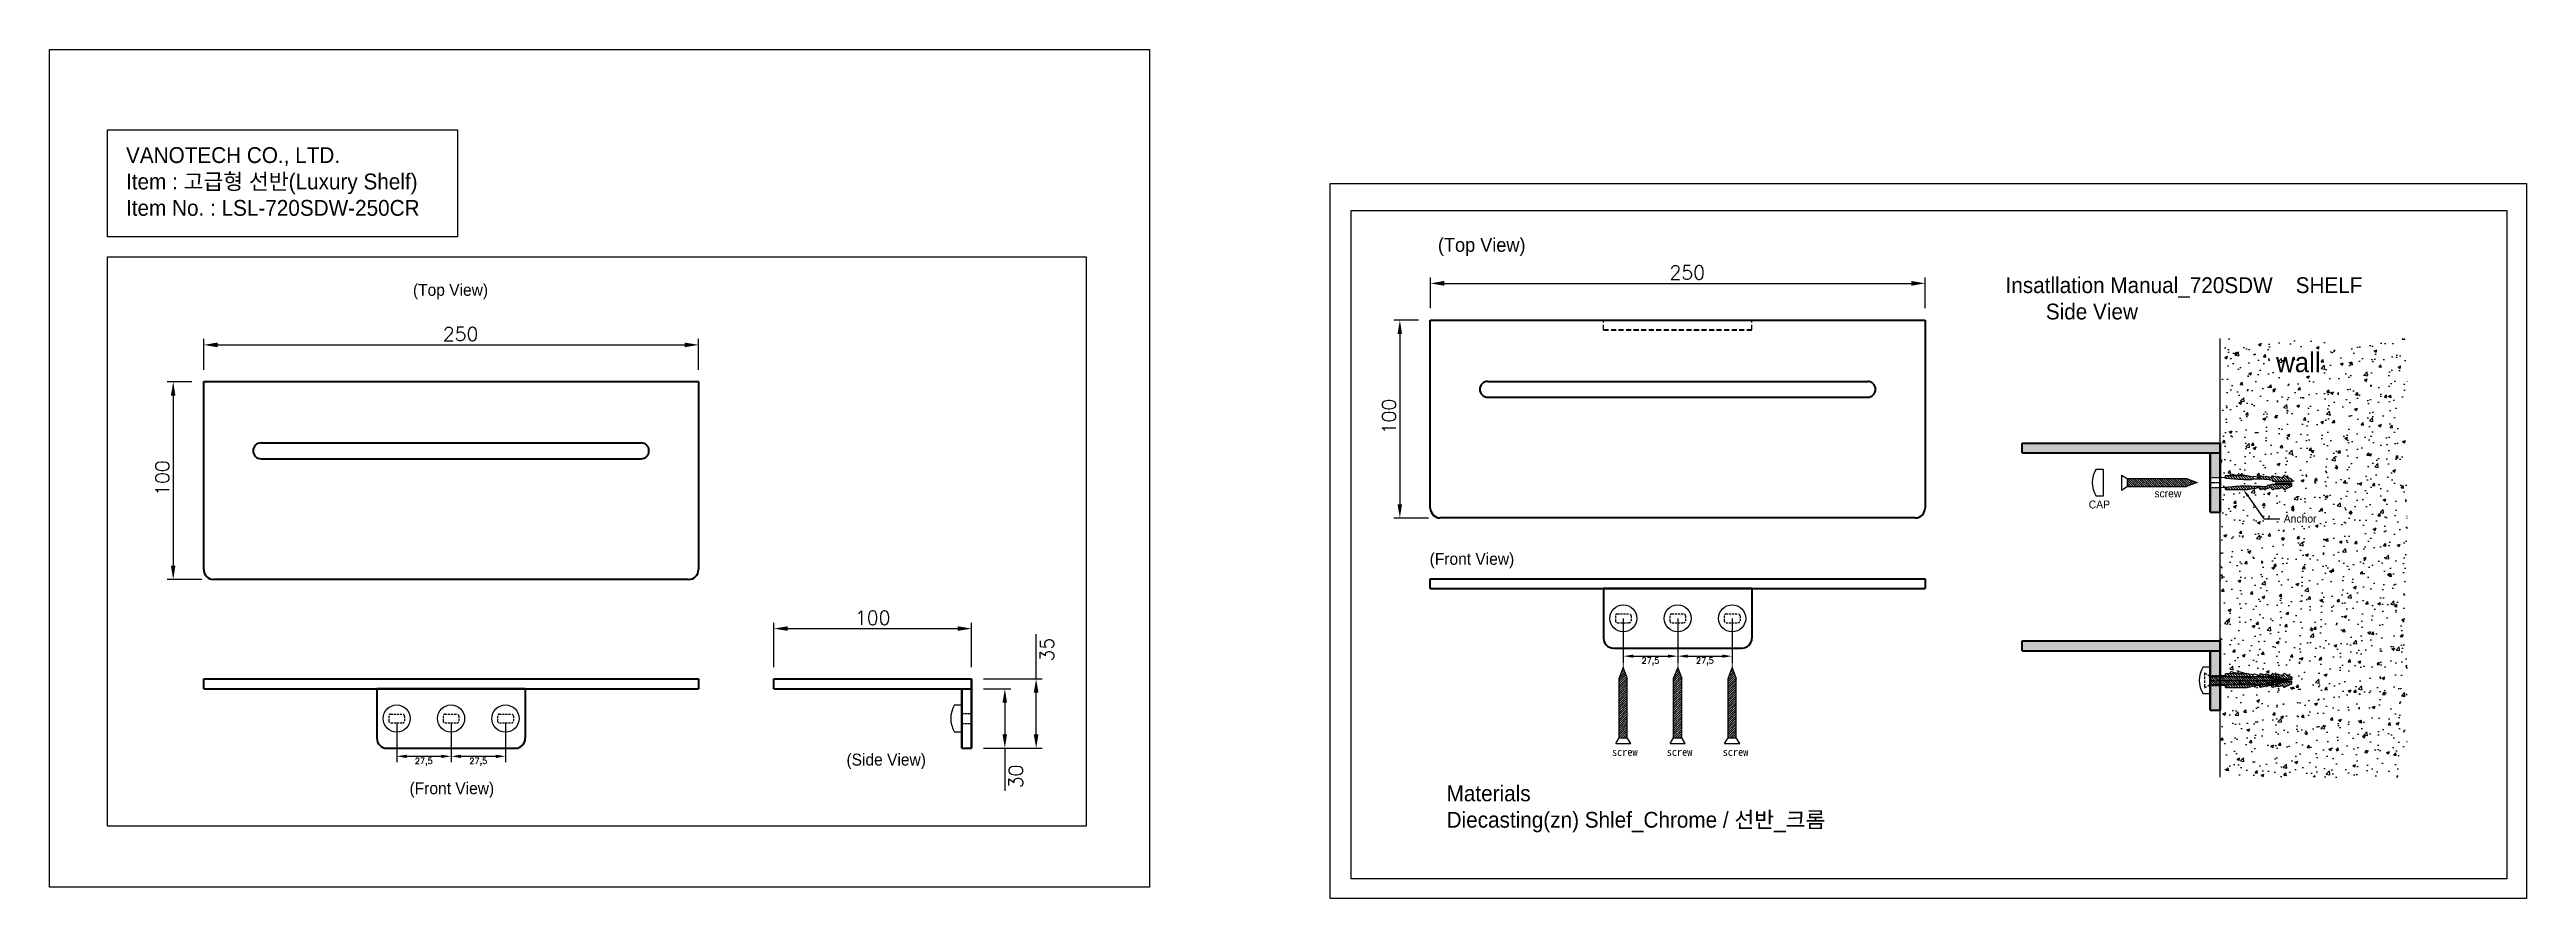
# Model space of a CAD drawing. Header units: millimetres. Extents: x -1927 to -675, y 727 to 1156.
import ezdxf
from ezdxf import colors
from ezdxf.entities.mleader import LeaderData, LeaderLine
from ezdxf.math import Vec2, Vec3

# ---------------------------------------------------------------- set-up
doc = ezdxf.new("R2010")
doc.units = ezdxf.units.MM
doc.header["$LTSCALE"] = 0.4
doc.linetypes.add('CENTER', pattern=[50.8, 31.75, -6.35, 6.35, -6.35])
doc.linetypes.add('HIDDEN', pattern=[9.525, 6.35, -3.175])
doc.layers.add('DWG', color=7, linetype='Continuous')
doc.layers.add('실선', color=7, linetype='Continuous', lineweight=25)
doc.styles.get("Standard").update_dxf_attribs({"font": 'txt.shx', "bigfont": 'whgtxt.shx'})
doc.styles.add('스타일', font='', dxfattribs={"height": 20})
doc.styles.get('스타일').set_extended_font_data('Gulim')
doc.dimstyles.new('ISO-25', dxfattribs={"dimtxt": 10, "dimasz": 3, "dimexe": 3, "dimexo": 2, "dimgap": 3, "dimtad": 2, "dimtxsty": 'Standard', "dimcen": 2.5, "dimadec": 0, "dimazin": 0, "dimtfac": 1, "dimtmove": 0, "dimatfit": 3, "dimfxl": 1, "dimarcsym": 0})

msp = doc.modelspace()

# ---------------------------------------------------------------- texts
at = {"color": 3, "insert": (-1888.061, 1107.109), "char_height": 8, "width": 363.40321, "attachment_point": 1, "style": '스타일'}
msp.add_mtext('\\pxt4;{\\C6;VANOTECH CO., LTD.\\P\\ptz;\\C256;Item : 고급형 선반(Luxury Shelf)\\PItem No. : LSL-720SDW-250CR}', dxfattribs=at)
at = {"width": 133.15596, "attachment_point": 1, "style": '스타일'}
for s, insert, char_height in [('(Top View)', (-1225.181, 1061.249), 7), ('(Top View)', (-1743.079, 1038.005), 6), ('(Front View)', (-1229.362, 902.078), 6), ('(Side View)', (-1524.023, 800.625), 6), ('(Front View)', (-1744.798, 786.137), 6)]:
    msp.add_mtext(s, dxfattribs=dict(at, insert=insert, char_height=char_height))
at = {"attachment_point": 1}
for s, width, insert, char_height in [('{\\fGulim|b0|i0|c129|p50;Insatllation Manual_720SDW    SHELF\\P       Side View}', 221.60141, (-938.364, 1041.377), 8), ('{\\fGulim|b0|i0|c129|p50;wall}', 143.90332, (-801.713, 1003.402), 10), ('{\\fGulim|b0|i0|c129|p50;CAP}', 13.55127, (-896.329, 928.554), 4), ('{\\fGulim|b0|i0|c129|p50;screw}', 13.55127, (-863.191, 934.15), 4), ('{\\fGulimChe|b0|i0|c129|p49;screw}', 13.55127, (-1137.219, 803.498), 4), ('{\\fGulimChe|b0|i0|c129|p49;screw}', 13.55127, (-1109.571, 803.498), 4), ('{\\fGulimChe|b0|i0|c129|p49;screw}', 13.55127, (-1081.289, 803.498), 4)]:
    msp.add_mtext_dynamic_manual_height_columns(s, width=width, gutter_width=12.5, heights=[0], dxfattribs=dict(at, insert=insert, char_height=char_height))
at = {"color": 6, "insert": (-1220.788, 784.562), "char_height": 8, "width": 386.62251, "attachment_point": 1}
msp.add_mtext('{\\fGulim|b0|i0|c129|p50;\\C256;Materials\\PDiecasting(zn) Shlef_Chrome / 선반_크롬}', dxfattribs=at)

# ---------------------------------------------------------------- blocks, each defined once
blk = doc.blocks.new('*D14')
at = {"color": 0, "lineweight": -2, "transparency": 16777216}
for p, q in [((-1848.8, 994.6), (-1848.8, 1010.2)), ((-1841.8, 1007.2), (-1605.8, 1007.2)), ((-1598.8, 994.6), (-1598.8, 1010.2))]:
    blk.add_line(p, q, dxfattribs=at)
at = {"color": 0, "transparency": 16777216}
for points in [[(-1841.8, 1008.4), (-1841.8, 1006), (-1848.8, 1007.2)], [(-1605.8, 1008.4), (-1605.8, 1006), (-1598.8, 1007.2)]]:
    blk.add_solid(points, dxfattribs=at)
at = {"layer": 'Defpoints', "color": 0, "transparency": 16777216}
for p in [(-1598.8, 1007.2), (-1848.8, 988.6), (-1598.8, 988.6)]:
    blk.add_point(p, dxfattribs=at)
at = {"color": 7, "transparency": 16777216, "insert": (-1719, 1012.7), "char_height": 7, "attachment_point": 5}
blk.add_mtext('250', dxfattribs=at)
blk = doc.blocks.new('*D15')
at = {"color": 0, "lineweight": -2, "transparency": 16777216}
for p, q in [((-1854.8, 988.6), (-1867.2, 988.6)), ((-1864.2, 981.6), (-1864.2, 895.6)), ((-1849.8, 888.6), (-1867.2, 888.6))]:
    blk.add_line(p, q, dxfattribs=at)
at = {"color": 0, "transparency": 16777216}
for points in [[(-1865.4, 981.6), (-1863.1, 981.6), (-1864.2, 988.6)], [(-1865.4, 895.6), (-1863.1, 895.6), (-1864.2, 888.6)]]:
    blk.add_solid(points, dxfattribs=at)
at = {"layer": 'Defpoints', "color": 0, "transparency": 16777216}
for p in [(-1848.8, 988.6), (-1864.2, 888.6), (-1843.8, 888.6)]:
    blk.add_point(p, dxfattribs=at)
at = {"color": 7, "transparency": 16777216, "insert": (-1869.7, 939.9), "char_height": 7, "attachment_point": 5, "rotation": 90}
blk.add_mtext('100', dxfattribs=at)
blk = doc.blocks.new('*D12')
at = {"color": 0, "lineweight": -2, "transparency": 16777216}
for p, q in [((-1560.8, 844.4), (-1560.8, 866.8)), ((-1553.8, 863.8), (-1467.8, 863.8)), ((-1460.8, 844.4), (-1460.8, 866.8))]:
    blk.add_line(p, q, dxfattribs=at)
at = {"color": 0, "transparency": 16777216}
for points in [[(-1553.8, 865), (-1553.8, 862.7), (-1560.8, 863.8)], [(-1467.8, 865), (-1467.8, 862.7), (-1460.8, 863.8)]]:
    blk.add_solid(points, dxfattribs=at)
at = {"layer": 'Defpoints', "color": 0, "transparency": 16777216}
for p in [(-1460.8, 863.8), (-1560.8, 838.4), (-1460.8, 838.4)]:
    blk.add_point(p, dxfattribs=at)
at = {"color": 7, "transparency": 16777216, "insert": (-1510.8, 869.3), "char_height": 7, "attachment_point": 5}
blk.add_mtext('100', dxfattribs=at)
blk = doc.blocks.new('*D13')
at = {"color": 0, "lineweight": -2, "transparency": 16777216}
for p, q in [((-1454.8, 833.4), (-1441, 833.4)), ((-1444, 826.4), (-1444, 810.4)), ((-1454.8, 803.4), (-1441, 803.4)), ((-1444, 803.4), (-1444, 781.9))]:
    blk.add_line(p, q, dxfattribs=at)
at = {"color": 0, "transparency": 16777216}
for points in [[(-1445.2, 826.4), (-1442.9, 826.4), (-1444, 833.4)], [(-1445.2, 810.4), (-1442.9, 810.4), (-1444, 803.4)]]:
    blk.add_solid(points, dxfattribs=at)
at = {"layer": 'Defpoints', "color": 0, "transparency": 16777216}
for p in [(-1460.8, 833.4), (-1444, 833.4), (-1460.8, 803.4)]:
    blk.add_point(p, dxfattribs=at)
at = {"color": 7, "transparency": 16777216, "insert": (-1438.5, 789.1), "char_height": 7, "attachment_point": 5, "rotation": 90}
blk.add_mtext('30', dxfattribs=at)
blk = doc.blocks.new('*D11')
at = {"color": 0, "lineweight": -2, "transparency": 16777216}
for p, q in [((-1428.2, 838.4), (-1428.2, 861)), ((-1454.8, 838.4), (-1425.2, 838.4)), ((-1428.2, 810.4), (-1428.2, 831.4)), ((-1454.8, 803.4), (-1425.2, 803.4))]:
    blk.add_line(p, q, dxfattribs=at)
at = {"color": 0, "transparency": 16777216}
for points in [[(-1429.4, 831.4), (-1427, 831.4), (-1428.2, 838.4)], [(-1429.4, 810.4), (-1427, 810.4), (-1428.2, 803.4)]]:
    blk.add_solid(points, dxfattribs=at)
at = {"layer": 'Defpoints', "color": 0, "transparency": 16777216}
for p in [(-1460.8, 838.4), (-1460.8, 803.4), (-1428.2, 803.4)]:
    blk.add_point(p, dxfattribs=at)
at = {"color": 7, "transparency": 16777216, "insert": (-1422.7, 853.2), "char_height": 7, "attachment_point": 5, "rotation": 90}
blk.add_mtext('35', dxfattribs=at)
blk = doc.blocks.new('*D18')
at = {"color": 0, "lineweight": -2, "transparency": 16777216}
for p, q in [((-1131.5, 867), (-1131.5, 846.9)), ((-1104, 867), (-1104, 846.9)), ((-1126.5, 849.9), (-1109, 849.9))]:
    blk.add_line(p, q, dxfattribs=at)
at = {"color": 0, "transparency": 16777216}
for points in [[(-1126.5, 850.7), (-1126.5, 849.1), (-1131.5, 849.9)], [(-1109, 850.7), (-1109, 849.1), (-1104, 849.9)]]:
    blk.add_solid(points, dxfattribs=at)
at = {"layer": 'Defpoints', "color": 0, "transparency": 16777216}
for p in [(-1131.5, 869), (-1104, 869), (-1104, 849.9)]:
    blk.add_point(p, dxfattribs=at)
at = {"color": 7, "transparency": 16777216, "insert": (-1117.8, 847.2), "char_height": 3, "attachment_point": 5}
blk.add_mtext('27,5', dxfattribs=at)
blk = doc.blocks.new('*D19')
at = {"color": 0, "lineweight": -2, "transparency": 16777216}
for p, q in [((-1104, 867), (-1104, 846.9)), ((-1076.5, 867), (-1076.5, 846.9)), ((-1099, 849.9), (-1081.5, 849.9))]:
    blk.add_line(p, q, dxfattribs=at)
at = {"color": 0, "transparency": 16777216}
for points in [[(-1099, 850.7), (-1099, 849.1), (-1104, 849.9)], [(-1081.5, 850.7), (-1081.5, 849.1), (-1076.5, 849.9)]]:
    blk.add_solid(points, dxfattribs=at)
at = {"layer": 'Defpoints', "color": 0, "transparency": 16777216}
for p in [(-1104, 869), (-1076.5, 869), (-1076.5, 849.9)]:
    blk.add_point(p, dxfattribs=at)
at = {"color": 7, "transparency": 16777216, "insert": (-1090.3, 847.2), "char_height": 3, "attachment_point": 5}
blk.add_mtext('27,5', dxfattribs=at)
blk = doc.blocks.new('*D20')
at = {"color": 0, "lineweight": -2, "transparency": 16777216}
for p, q in [((-1229, 1025.7), (-1229, 1041.3)), ((-979, 1025.7), (-979, 1041.3)), ((-1222, 1038.3), (-986, 1038.3))]:
    blk.add_line(p, q, dxfattribs=at)
at = {"color": 0, "transparency": 16777216}
for points in [[(-1222, 1039.5), (-1222, 1037.1), (-1229, 1038.3)], [(-986, 1039.5), (-986, 1037.1), (-979, 1038.3)]]:
    blk.add_solid(points, dxfattribs=at)
at = {"layer": 'Defpoints', "color": 0, "transparency": 16777216}
for p in [(-979, 1038.3), (-1229, 1019.7), (-979, 1019.7)]:
    blk.add_point(p, dxfattribs=at)
at = {"color": 7, "transparency": 16777216, "insert": (-1099.2, 1043.8), "char_height": 7, "attachment_point": 5}
blk.add_mtext('250', dxfattribs=at)
blk = doc.blocks.new('*D21')
at = {"color": 0, "lineweight": -2, "transparency": 16777216}
for p, q in [((-1235, 1019.7), (-1247.4, 1019.7)), ((-1244.4, 1012.7), (-1244.4, 926.7)), ((-1230, 919.7), (-1247.4, 919.7))]:
    blk.add_line(p, q, dxfattribs=at)
at = {"color": 0, "transparency": 16777216}
for points in [[(-1245.6, 1012.7), (-1243.3, 1012.7), (-1244.4, 1019.7)], [(-1245.6, 926.7), (-1243.3, 926.7), (-1244.4, 919.7)]]:
    blk.add_solid(points, dxfattribs=at)
at = {"layer": 'Defpoints', "color": 0, "transparency": 16777216}
for p in [(-1229, 1019.7), (-1244.4, 919.7), (-1224, 919.7)]:
    blk.add_point(p, dxfattribs=at)
at = {"color": 7, "transparency": 16777216, "insert": (-1249.9, 971), "char_height": 7, "attachment_point": 5, "rotation": 90}
blk.add_mtext('100', dxfattribs=at)
blk = doc.blocks.new('*D22')
at = {"color": 0, "lineweight": -2, "transparency": 16777216}
for p, q in [((-1751.3, 816.4), (-1751.3, 796.3)), ((-1723.8, 816.4), (-1723.8, 796.3)), ((-1746.3, 799.3), (-1728.8, 799.3))]:
    blk.add_line(p, q, dxfattribs=at)
at = {"color": 0, "transparency": 16777216}
for points in [[(-1746.3, 800.1), (-1746.3, 798.4), (-1751.3, 799.3)], [(-1728.8, 800.1), (-1728.8, 798.4), (-1723.8, 799.3)]]:
    blk.add_solid(points, dxfattribs=at)
at = {"layer": 'Defpoints', "color": 0, "transparency": 16777216}
for p in [(-1751.3, 818.4), (-1723.8, 818.4), (-1723.8, 799.3)]:
    blk.add_point(p, dxfattribs=at)
at = {"color": 7, "transparency": 16777216, "insert": (-1737.6, 796.5), "char_height": 3, "attachment_point": 5}
blk.add_mtext('27,5', dxfattribs=at)
blk = doc.blocks.new('*D23')
at = {"color": 0, "lineweight": -2, "transparency": 16777216}
for p, q in [((-1723.8, 816.4), (-1723.8, 796.3)), ((-1696.3, 816.4), (-1696.3, 796.3)), ((-1718.8, 799.3), (-1701.3, 799.3))]:
    blk.add_line(p, q, dxfattribs=at)
at = {"color": 0, "transparency": 16777216}
for points in [[(-1718.8, 800.1), (-1718.8, 798.4), (-1723.8, 799.3)], [(-1701.3, 800.1), (-1701.3, 798.4), (-1696.3, 799.3)]]:
    blk.add_solid(points, dxfattribs=at)
at = {"layer": 'Defpoints', "color": 0, "transparency": 16777216}
for p in [(-1723.8, 818.4), (-1696.3, 818.4), (-1696.3, 799.3)]:
    blk.add_point(p, dxfattribs=at)
at = {"color": 7, "transparency": 16777216, "insert": (-1710.1, 796.5), "char_height": 3, "attachment_point": 5}
blk.add_mtext('27,5', dxfattribs=at)

# ---------------------------------------------------------------- dimensions: what is measured, and where the dimension line sits
at = {"color": 5}
for base, p1, p2, picture, middle in [((-979.025, 1038.296), (-1229.025, 1019.746), (-979.025, 1019.746), '*D20', (-1099.18, 1038.296)), ((-1598.826, 1007.2), (-1848.826, 988.649), (-1598.826, 988.649), '*D14', (-1718.981, 1007.2))]:
    dim = msp.add_linear_dim(base=base, p1=p1, p2=p2, dimstyle='ISO-25', override={"dimtxt": 7, "dimasz": 7, "dimexo": 6, "dimgap": 2, "dimclrt": 7}, dxfattribs=at)
    dim.commit()
    dim.dimension.update_dxf_attribs({"geometry": picture, "text_midpoint": middle, "dimtype": 160})
for base, p1, p2, picture, middle in [((-1244.444, 919.746), (-1229.025, 1019.746), (-1224.025, 919.746), '*D21', (-1244.444, 971.037)), ((-1864.245, 888.649), (-1848.826, 988.649), (-1843.826, 888.649), '*D15', (-1864.245, 939.941)), ((-1428.21, 803.381), (-1460.774, 838.381), (-1460.774, 803.381), '*D11', (-1428.21, 853.215)), ((-1444.021, 833.381), (-1460.774, 803.381), (-1460.774, 833.381), '*D13', (-1444.021, 789.131))]:
    dim = msp.add_linear_dim(base=base, p1=p1, p2=p2, angle=90, dimstyle='ISO-25', override={"dimtxt": 7, "dimasz": 7, "dimexo": 6, "dimgap": 2, "dimclrt": 7}, dxfattribs=at)
    dim.commit()
    dim.dimension.update_dxf_attribs({"geometry": picture, "text_midpoint": middle, "dimtype": 160})
for base, p1, p2, override, picture, middle in [((-1460.774, 863.831), (-1560.774, 838.381), (-1460.774, 838.381), {"dimtxt": 7, "dimasz": 7, "dimexo": 6, "dimgap": 2, "dimclrt": 7}, '*D12', (-1510.774, 869.331)), ((-1104.025, 849.901), (-1131.525, 869.008), (-1104.025, 869.008), {"dimtxt": 3, "dimasz": 5, "dimgap": 1, "dimclrt": 7}, '*D18', (-1117.775, 847.151)), ((-1076.525, 849.901), (-1104.025, 869.008), (-1076.525, 869.008), {"dimtxt": 3, "dimasz": 5, "dimgap": 1, "dimclrt": 7}, '*D19', (-1090.275, 847.151)), ((-1723.826, 799.274), (-1751.326, 818.381), (-1723.826, 818.381), {"dimtxt": 3, "dimasz": 5, "dimgap": 1, "dimclrt": 7}, '*D22', (-1737.576, 796.524)), ((-1696.326, 799.274), (-1723.826, 818.381), (-1696.326, 818.381), {"dimtxt": 3, "dimasz": 5, "dimgap": 1, "dimclrt": 7}, '*D23', (-1710.076, 796.524))]:
    dim = msp.add_linear_dim(base=base, p1=p1, p2=p2, dimstyle='ISO-25', override=override, dxfattribs=at)
    dim.commit()
    dim.dimension.update_dxf_attribs({"geometry": picture, "text_midpoint": middle})

# ---------------------------------------------------------------- hatches: boundary and pattern name
h = msp.add_hatch()
h.set_pattern_fill('AR-CONC', color=256, scale=0.08)
h.set_pattern_definition([(50, (-2894.735, -590.779), (14.574774, -1.275127), [1.524, -16.764]), (355, (-2894.735, -590.779), (-2.81947, 15.28455), [1.2192, -13.41125]), (100.45144, (-2893.52, -590.885), (11.7553, 14.00942), [1.2952, -14.24722]), (46.1842, (-2894.735, -586.715), (21.68632, -3.36339), [2.286, -25.146]), (96.6356, (-2892.928, -586.995), (18.99233, 19.79409), [1.9428, -21.37085]), (351.18415, (-2894.735, -586.715), (18.99233, 19.79409), [1.8288, -20.11678]), (21, (-2892.703, -587.731), (12.12915, -8.181216), [1.524, -16.764]), (326, (-2892.703, -587.731), (4.94416, 14.73504), [1.2192, -13.4112]), (71.45144, (-2891.692, -588.413), (17.07331, 6.55382), [1.2952, -14.247195]), (37.5, (-2894.735, -590.779), (0.247088, 6.764403), [0, -13.24864, 0, -13.6144, 0, -13.462]), (7.5, (-2894.735, -590.779), (5.345573, 8.014446), [0, -7.76224, 0, -12.94384, 0, -5.1308]), (327.5, (-2899.2663, -590.779), (10.847248, -0.4583), [0, -5.08, 0, -15.8496, 0, -21.0312]), (317.5, (-2901.298, -590.779), (11.850335, 2.03412), [0, -6.604, 0, -10.52576, 0, -14.9352])])
h.paths.add_polyline_path([(-735.388, 1010.365), (-829.963, 1010.365), (-829.963, 940.116), (-827.263, 940.116), (-827.263, 941.116), (-824.763, 941.116), (-824.763, 942.116), (-820.763, 941.116), (-820.763, 942.116), (-816.763, 941.116), (-815.921, 941.116), (-815.836, 941.031), (-813.321, 940.528, 0.14471399), (-813.208, 940.538), (-812.645, 940.761), (-810.412, 940.11, 0.77610035), (-810.215, 940.443), (-810.096, 940.35), (-809.647, 941.113), (-807.327, 940.533, 0.16132041), (-807.202, 940.542), (-806.663, 940.766), (-804.414, 940.111, 0.77610035), (-804.217, 940.444), (-803.781, 940.909), (-803.663, 941.116), (-801.412, 940.554, 1.40599434), (-800.852, 940.609, -0.25280737), (-800.722, 940.747), (-800.907, 940.687), (-800.59, 940.37, 0.60094222), (-801.171, 940.696, -0.25280737), (-801.301, 940.558), (-800.663, 940.766), (-798.411, 940.11, 0.77610035), (-798.214, 940.443), (-798.1, 940.339), (-797.642, 941.107), (-793.763, 939.366), (-793.763, 937.616), (-829.963, 937.616), (-829.963, 936.116), (-829.963, 935.116), (-827.263, 935.116), (-827.263, 935.366), (-822.017, 935.755), (-821.225, 935.814), (-819.991, 935.905), (-818.756, 935.997), (-817.438, 936.004), (-816.067, 935.959), (-814.697, 935.915), (-813.327, 935.87), (-811.956, 935.826), (-810.586, 935.781), (-809.409, 934.492, -1.13534124), (-809.723, 934.249), (-810.184, 935.032, 0.34318975), (-810.412, 935.123), (-812.09, 934.634), (-813.327, 935.87), (-814.697, 935.915), (-813.459, 934.677), (-816.774, 934.014), (-816.876, 934.116), (-824.763, 934.116), (-827.263, 934.116), (-827.263, 935.116), (-829.963, 935.116), (-829.963, 921.116), (-829.963, 840.135), (-827.263, 840.135), (-827.263, 841.135), (-824.763, 841.135), (-824.763, 842.135), (-820.763, 841.135), (-820.763, 842.135), (-816.763, 841.135), (-815.921, 841.135), (-815.836, 841.05), (-813.321, 840.546, 0.14471399), (-813.208, 840.557), (-812.645, 840.78), (-810.412, 840.128, 0.77610035), (-810.215, 840.462), (-810.096, 840.368), (-809.647, 841.131), (-807.327, 840.551, 0.16132041), (-807.202, 840.56), (-806.663, 840.785), (-804.414, 840.129, 0.77610035), (-804.217, 840.462), (-803.781, 840.927), (-803.663, 841.135), (-801.412, 840.572, 1.40599434), (-800.852, 840.628, -0.25280737), (-800.722, 840.766), (-800.907, 840.705), (-800.59, 840.388, 0.60094222), (-801.171, 840.714, -0.25280737), (-801.301, 840.576), (-800.663, 840.785), (-798.411, 840.128, 0.77610035), (-798.214, 840.462), (-798.1, 840.358), (-797.642, 841.126), (-793.763, 839.385), (-793.763, 838.385), (-803.462, 838.385), (-803.462, 838.809), (-804.555, 839.049), (-806.254, 839.422), (-807.588, 839.431), (-808.958, 839.475), (-810.394, 839.585), (-813.046, 839.585), (-813.921, 839.135), (-815.247, 839.135), (-816.573, 839.135), (-829.963, 839.604), (-829.963, 835.135), (-827.263, 835.135), (-827.263, 835.385), (-822.017, 835.773), (-821.225, 835.832), (-819.991, 835.924), (-818.756, 836.015), (-817.438, 836.022), (-816.067, 835.978), (-814.697, 835.933), (-813.327, 835.889), (-811.956, 835.844), (-810.586, 835.8), (-809.216, 835.755), (-807.846, 835.711), (-806.494, 835.685), (-805.831, 836.348), (-804.708, 836.551), (-803.591, 836.759), (-803.591, 836.885), (-803.462, 836.885), (-793.763, 836.885), (-793.763, 835.885), (-797.642, 834.144), (-798.184, 835.052, 0.34165706), (-798.411, 835.142), (-800.663, 834.485), (-801.301, 834.694, 0.25534685), (-801.49, 834.659), (-801.506, 834.674), (-803.663, 834.135), (-804.185, 835.048, 0.34684468), (-804.414, 835.141), (-805.603, 834.794), (-806.494, 835.685), (-807.846, 835.711), (-809.216, 835.755), (-810.586, 835.8), (-811.956, 835.844), (-813.327, 835.889), (-814.697, 835.933), (-813.459, 834.696), (-816.774, 834.033), (-816.876, 834.135), (-824.763, 834.135), (-827.263, 834.135), (-827.263, 835.135), (-829.963, 835.135), (-829.963, 821.135), (-829.963, 788.684), (-735.388, 788.684)])
h.paths.add_polyline_path([(-807.202, 834.709, 0.16132041), (-807.327, 834.719), (-809.647, 834.139), (-810.184, 835.051, 0.34318975), (-810.412, 835.141), (-812.663, 834.485), (-812.728, 834.512, 0.17129273), (-812.595, 834.505), (-810.263, 835.185), (-809.723, 834.268, 0.33237864), (-809.502, 834.175), (-807.263, 834.735)], flags=16)
h.paths.add_polyline_path([(-793.763, 936.866), (-793.763, 937.216), (-802.156, 937.216), (-802.617, 937.093), (-802.391, 936.866)], flags=16)
h.paths.add_polyline_path([(-793.881, 935.813), (-797.642, 934.126), (-798.184, 935.034, 0.34165706), (-798.411, 935.123), (-800.663, 934.466), (-801.301, 934.675, 0.25534685), (-801.49, 934.64), (-801.506, 934.656), (-803.663, 934.116), (-804.185, 935.03, 0.57941399), (-804.532, 935.03), (-804.577, 935.075), (-806.663, 934.466), (-807.202, 934.691, 0.16132041), (-807.327, 934.7), (-808.009, 934.53), (-809.216, 935.737), (-807.846, 935.692), (-806.494, 935.666), (-805.831, 936.329), (-804.708, 936.533), (-803.591, 936.741), (-801.634, 934.784), (-800.722, 934.486, 0.15105361), (-800.603, 934.484), (-798.089, 935.217), (-797.198, 934.325), (-793.881, 935.813, 0.52519749), (-793.821, 936.137), (-794.436, 936.866), (-793.821, 936.137, -0.52519749)], flags=16)
h.paths.add_polyline_path([(-798.826, 915.171), (-779.036, 915.171), (-779.036, 923.414), (-798.826, 923.414)], flags=24)
h.paths.add_polyline_path([(-804.254, 987.942), (-775.189, 987.942), (-775.189, 1008.549), (-804.254, 1008.549)], flags=24)
h = msp.add_hatch(color=256)
h.dxf.hatch_style = 1
h.paths.add_polyline_path([(-829.963, 957.616), (-929.963, 957.616), (-929.963, 952.616), (-829.963, 952.616)])
h.paths.add_polyline_path([(-829.963, 952.616), (-834.963, 952.616), (-834.963, 940.116), (-829.963, 940.116)])
h.paths.add_polyline_path([(-829.963, 935.116), (-834.963, 935.116), (-834.963, 922.616), (-829.963, 922.616)])
h = msp.add_hatch()
h.set_pattern_fill('ANSI31', color=256, scale=0.25, angle=90, style=0)
h.set_pattern_definition([(135, (293.0366, 884.62), (-0.561266, -0.561266), [])])
h.paths.add_polyline_path([(-847.003, 935.571), (-841.635, 937.616), (-847.003, 939.661), (-876.975, 939.661), (-876.975, 935.571)])
h = msp.add_hatch(color=256)
h.dxf.hatch_style = 1
h.paths.add_polyline_path([(-829.963, 857.635), (-929.963, 857.635), (-929.963, 852.635), (-829.963, 852.635)])
h.paths.add_polyline_path([(-829.963, 852.635), (-834.963, 852.635), (-834.963, 840.135), (-829.963, 840.135)])
h.paths.add_polyline_path([(-829.963, 835.135), (-834.963, 835.135), (-834.963, 830.78), (-834.963, 822.635), (-829.963, 822.635)])
h = msp.add_hatch()
h.set_pattern_fill('ANSI31', color=256, scale=0.25, angle=180, style=0)
h.set_pattern_definition([(225, (-1078.5284, 1978.68), (0.561266, -0.561266), [])])
h.paths.add_polyline_path([(-1129.48, 838.641), (-1131.525, 844.008), (-1133.57, 838.641), (-1133.57, 808.668), (-1129.48, 808.668)])
h = msp.add_hatch()
h.set_pattern_fill('ANSI31', color=256, scale=0.25, angle=180, style=0)
h.set_pattern_definition([(225, (-1051.0284, 1978.68), (0.561266, -0.561266), [])])
h.paths.add_polyline_path([(-1101.98, 838.641), (-1104.025, 844.008), (-1106.07, 838.641), (-1106.07, 808.668), (-1101.98, 808.668)])
h = msp.add_hatch()
h.set_pattern_fill('ANSI31', color=256, scale=0.25, angle=180, style=0)
h.set_pattern_definition([(225, (-1023.5284, 1978.68), (0.561266, -0.561266), [])])
h.paths.add_polyline_path([(-1074.48, 838.641), (-1076.525, 844.008), (-1078.57, 838.641), (-1078.57, 808.668), (-1074.48, 808.668)])
h = msp.add_hatch()
h.set_pattern_fill('ANSI31', color=256, scale=0.25, angle=90, style=0)
h.set_pattern_definition([(135, (335.04896, 784.6383), (-0.561266, -0.561266), [])])
h.paths.add_polyline_path([(-804.99, 835.59), (-799.623, 837.635), (-804.99, 839.68), (-834.963, 839.68), (-834.963, 835.59)])

# ---------------------------------------------------------------- linework, layer by layer
at = {"color": 3}
msp.add_line((-1897.369, 1051.63), (-1897.369, 1051.63), dxfattribs=at)
at = {"lineweight": 40}
for p, q in [((-1229.025, 1019.746), (-979.025, 1019.746)), ((-1229.025, 924.746), (-1229.025, 1019.746)), ((-979.025, 1019.746), (-979.025, 924.746)), ((-1200.025, 988.746), (-1008.025, 988.746)), ((-1848.826, 988.649), (-1598.826, 988.649)), ((-1848.826, 893.649), (-1848.826, 988.649)), ((-1598.826, 988.649), (-1598.826, 893.649)), ((-1200.025, 980.746), (-1008.025, 980.746)), ((-1819.826, 957.649), (-1627.826, 957.649)), ((-929.963, 952.616), (-929.963, 957.616)), ((-929.963, 957.616), (-829.963, 957.616)), ((-929.963, 952.616), (-829.963, 952.616)), ((-834.963, 922.616), (-834.963, 952.616)), ((-834.963, 952.616), (-834.963, 922.616)), ((-829.963, 922.616), (-829.963, 957.616)), ((-829.963, 957.616), (-829.963, 922.616)), ((-1819.826, 949.649), (-1627.826, 949.649)), ((-984.025, 919.746), (-1224.025, 919.746)), ((-834.963, 922.616), (-829.963, 922.616)), ((-834.963, 922.616), (-829.963, 922.616)), ((-1603.826, 888.649), (-1843.826, 888.649)), ((-1229.025, 889.008), (-979.025, 889.008)), ((-1229.025, 884.008), (-1229.025, 889.008)), ((-979.025, 889.008), (-979.025, 884.008)), ((-1229.025, 884.008), (-979.025, 884.008)), ((-1066.525, 884.008), (-1141.525, 884.008)), ((-1141.525, 884.008), (-1141.525, 859.008)), ((-1106.525, 884.008), (-1101.525, 884.008)), ((-1106.525, 884.008), (-1101.525, 884.008)), ((-1106.525, 884.008), (-1101.525, 884.008)), ((-1066.525, 884.008), (-1066.525, 859.008)), ((-1136.525, 854.008), (-1071.525, 854.008)), ((-929.963, 852.635), (-929.963, 857.635)), ((-929.963, 857.635), (-829.963, 857.635)), ((-929.963, 852.635), (-829.963, 852.635)), ((-834.963, 822.635), (-834.963, 852.635)), ((-834.963, 852.635), (-834.963, 822.635)), ((-829.963, 822.635), (-829.963, 857.635)), ((-829.963, 857.635), (-829.963, 822.635)), ((-1848.826, 838.381), (-1598.826, 838.381)), ((-1848.826, 833.381), (-1848.826, 838.381)), ((-1848.826, 833.381), (-1598.826, 833.381)), ((-1686.326, 833.381), (-1761.326, 833.381)), ((-1761.326, 833.381), (-1761.326, 808.381)), ((-1726.326, 833.381), (-1721.326, 833.381)), ((-1726.326, 833.381), (-1721.326, 833.381)), ((-1726.326, 833.381), (-1721.326, 833.381)), ((-1686.326, 833.381), (-1686.326, 808.381)), ((-1598.826, 838.381), (-1598.826, 833.381)), ((-1560.774, 833.381), (-1560.774, 838.381)), ((-1560.774, 838.381), (-1460.774, 838.381)), ((-1560.774, 833.381), (-1460.774, 833.381)), ((-1465.774, 803.381), (-1465.774, 833.381)), ((-1465.774, 833.381), (-1465.774, 803.381)), ((-1460.774, 803.381), (-1460.774, 838.381)), ((-1460.774, 838.381), (-1460.774, 803.381)), ((-834.963, 822.635), (-829.963, 822.635)), ((-834.963, 822.635), (-829.963, 822.635)), ((-1756.326, 803.381), (-1691.326, 803.381)), ((-1465.774, 803.381), (-1460.774, 803.381)), ((-1465.774, 803.381), (-1460.774, 803.381))]:
    msp.add_line(p, q, dxfattribs=at)
at = {"linetype": 'HIDDEN'}
for p, q in [((-1141.525, 1014.746), (-1141.525, 1019.746)), ((-1066.525, 1014.746), (-1066.525, 1019.746))]:
    msp.add_line(p, q, dxfattribs=at)
at = {"linetype": 'HIDDEN', "lineweight": 40}
msp.add_line((-1141.525, 1014.746), (-1066.525, 1014.746), dxfattribs=at)
at = {"lineweight": -3}
for p, q in [((-892.61, 944.462), (-889.01, 944.462)), ((-889.01, 944.462), (-889.01, 930.762)), ((-889.01, 930.762), (-892.61, 930.762)), ((-838.563, 844.48), (-834.963, 844.48)), ((-834.963, 844.48), (-834.963, 830.78)), ((-834.963, 830.78), (-838.563, 830.78)), ((-1469.374, 825.231), (-1465.774, 825.231)), ((-1465.774, 825.231), (-1465.774, 811.531)), ((-1465.774, 811.531), (-1469.374, 811.531))]:
    msp.add_line(p, q, dxfattribs=at)
at = {"lineweight": 30}
for p, q in [((-879.805, 941.441), (-879.805, 933.791)), ((-1135.35, 805.838), (-1127.7, 805.838)), ((-1107.85, 805.838), (-1100.2, 805.838)), ((-1080.35, 805.838), (-1072.7, 805.838))]:
    msp.add_line(p, q, dxfattribs=at)
for p, q in [((-879.805, 941.441), (-876.975, 939.661)), ((-879.805, 941.441), (-879.805, 933.791)), ((-876.975, 939.661), (-847.003, 939.661)), ((-876.975, 939.661), (-876.975, 935.571)), ((-847.003, 939.661), (-841.635, 937.616)), ((-822.9, 939.543), (-822.255, 939.496)), ((-822.255, 939.496), (-820.823, 939.39)), ((-820.823, 939.39), (-819.392, 939.283)), ((-819.392, 939.283), (-817.96, 939.177)), ((-817.96, 939.177), (-816.573, 939.116)), ((-816.573, 939.116), (-815.247, 939.116)), ((-815.247, 939.116), (-813.921, 939.116)), ((-813.921, 939.116), (-813.046, 939.566)), ((-813.046, 939.566), (-810.394, 939.566)), ((-810.394, 939.566), (-808.958, 939.457)), ((-808.958, 939.457), (-807.588, 939.412)), ((-807.588, 939.412), (-806.254, 939.404)), ((-806.254, 939.404), (-804.555, 939.031)), ((-804.555, 939.031), (-803.462, 938.791)), ((-803.462, 938.791), (-803.462, 938.366)), ((-879.805, 933.791), (-876.975, 935.571)), ((-876.975, 935.571), (-847.003, 935.571)), ((-841.635, 937.616), (-847.003, 935.571)), ((-822.017, 935.755), (-821.225, 935.814)), ((-821.225, 935.814), (-819.991, 935.905)), ((-819.991, 935.905), (-818.756, 935.997)), ((-818.756, 935.997), (-817.438, 936.004)), ((-817.438, 936.004), (-816.067, 935.959)), ((-816.067, 935.959), (-814.697, 935.915)), ((-814.697, 935.915), (-813.327, 935.87)), ((-813.327, 935.87), (-811.956, 935.826)), ((-811.956, 935.826), (-810.586, 935.781)), ((-810.586, 935.781), (-809.216, 935.737)), ((-809.216, 935.737), (-807.846, 935.692)), ((-807.846, 935.692), (-806.494, 935.666)), ((-806.494, 935.666), (-805.831, 936.329)), ((-805.831, 936.329), (-804.708, 936.533)), ((-804.708, 936.533), (-803.591, 936.741)), ((-803.591, 936.741), (-803.591, 936.866)), ((-803.591, 936.866), (-803.462, 936.866)), ((-1133.57, 838.641), (-1131.525, 844.008)), ((-1133.57, 808.668), (-1133.57, 838.641)), ((-1131.525, 844.008), (-1129.48, 838.641)), ((-1129.48, 808.668), (-1129.48, 838.641)), ((-1106.07, 838.641), (-1104.025, 844.008)), ((-1106.07, 808.668), (-1106.07, 838.641)), ((-1104.025, 844.008), (-1101.98, 838.641)), ((-1101.98, 808.668), (-1101.98, 838.641)), ((-1078.57, 838.641), (-1076.525, 844.008)), ((-1078.57, 808.668), (-1078.57, 838.641)), ((-1076.525, 844.008), (-1074.48, 838.641)), ((-1074.48, 808.668), (-1074.48, 838.641)), ((-834.963, 839.68), (-804.99, 839.68)), ((-832.133, 839.68), (-802.16, 839.68)), ((-831.133, 839.68), (-801.16, 839.68)), ((-822.9, 839.562), (-822.255, 839.514)), ((-822.255, 839.514), (-820.823, 839.408)), ((-820.823, 839.408), (-819.392, 839.302)), ((-819.392, 839.302), (-817.96, 839.196)), ((-817.96, 839.196), (-816.573, 839.135)), ((-816.573, 839.135), (-815.247, 839.135)), ((-815.247, 839.135), (-813.921, 839.135)), ((-813.921, 839.135), (-813.046, 839.585)), ((-813.046, 839.585), (-810.394, 839.585)), ((-810.394, 839.585), (-808.958, 839.475)), ((-808.958, 839.475), (-807.588, 839.431)), ((-807.588, 839.431), (-806.254, 839.422)), ((-806.254, 839.422), (-804.555, 839.049)), ((-804.99, 839.68), (-799.623, 837.635)), ((-804.555, 839.049), (-803.462, 838.809)), ((-803.462, 838.809), (-803.462, 838.385)), ((-802.16, 839.68), (-796.793, 837.635)), ((-801.16, 839.68), (-795.793, 837.635)), ((-834.963, 835.59), (-804.99, 835.59)), ((-832.133, 835.59), (-802.16, 835.59)), ((-831.133, 835.59), (-801.16, 835.59)), ((-822.017, 835.773), (-821.225, 835.832)), ((-821.225, 835.832), (-819.991, 835.924)), ((-819.991, 835.924), (-818.756, 836.015)), ((-818.756, 836.015), (-817.438, 836.022)), ((-817.438, 836.022), (-816.067, 835.978)), ((-816.067, 835.978), (-814.697, 835.933)), ((-814.697, 835.933), (-813.327, 835.889)), ((-813.327, 835.889), (-811.956, 835.844)), ((-811.956, 835.844), (-810.586, 835.8)), ((-810.586, 835.8), (-809.216, 835.755)), ((-809.216, 835.755), (-807.846, 835.711)), ((-807.846, 835.711), (-806.494, 835.685)), ((-806.494, 835.685), (-805.831, 836.348)), ((-805.831, 836.348), (-804.708, 836.551)), ((-799.623, 837.635), (-804.99, 835.59)), ((-804.708, 836.551), (-803.591, 836.759)), ((-803.591, 836.759), (-803.591, 836.885)), ((-803.591, 836.885), (-803.462, 836.885)), ((-796.793, 837.635), (-802.16, 835.59)), ((-795.793, 837.635), (-801.16, 835.59)), ((-1135.35, 805.838), (-1133.57, 808.668)), ((-1135.35, 805.838), (-1127.7, 805.838)), ((-1133.57, 808.668), (-1129.48, 808.668)), ((-1127.7, 805.838), (-1129.48, 808.668)), ((-1107.85, 805.838), (-1106.07, 808.668)), ((-1107.85, 805.838), (-1100.2, 805.838)), ((-1106.07, 808.668), (-1101.98, 808.668)), ((-1100.2, 805.838), (-1101.98, 808.668)), ((-1080.35, 805.838), (-1078.57, 808.668)), ((-1080.35, 805.838), (-1072.7, 805.838)), ((-1078.57, 808.668), (-1074.48, 808.668)), ((-1072.7, 805.838), (-1074.48, 808.668))]:
    msp.add_line(p, q)
at = {"linetype": 'HIDDEN', "lineweight": -3, "ltscale": 0.2}
for p, q in [((-834.963, 940.116), (-829.963, 940.116)), ((-834.963, 935.116), (-829.963, 935.116)), ((-834.963, 840.135), (-829.963, 840.135)), ((-834.963, 835.135), (-829.963, 835.135)), ((-1465.774, 820.881), (-1460.774, 820.881)), ((-1465.774, 815.881), (-1460.774, 815.881))]:
    msp.add_line(p, q, dxfattribs=at)
at = {"color": 7, "linetype": 'Continuous', "lineweight": 15}
for p, q in [((-827.263, 940.116), (-829.963, 940.116)), ((-827.263, 939.866), (-827.263, 940.116)), ((-829.963, 935.116), (-827.263, 935.116)), ((-827.263, 935.116), (-827.263, 935.366)), ((-827.263, 840.135), (-829.963, 840.135)), ((-827.263, 839.885), (-827.263, 840.135)), ((-829.963, 835.135), (-827.263, 835.135)), ((-827.263, 835.135), (-827.263, 835.385))]:
    msp.add_line(p, q, dxfattribs=at)
at = {"color": 1, "linetype": 'CENTER', "lineweight": -3, "ltscale": 0.2}
for p, q in [((-834.963, 937.616), (-829.963, 937.616)), ((-834.963, 837.635), (-829.963, 837.635))]:
    msp.add_line(p, q, dxfattribs=at)
at = {"color": 1, "linetype": 'CENTER', "ltscale": 0.05}
msp.add_line((-833.963, 937.616), (-829.963, 937.616), dxfattribs=at)
at = {"linetype": 'HIDDEN', "lineweight": -3, "ltscale": 0.4}
for p, q in [((-1135.525, 870.208), (-1135.525, 867.808)), ((-1134.525, 871.208), (-1128.525, 871.208)), ((-1134.525, 866.808), (-1128.525, 866.808)), ((-1127.525, 870.208), (-1127.525, 867.808)), ((-1108.025, 870.208), (-1108.025, 867.808)), ((-1107.025, 871.208), (-1101.025, 871.208)), ((-1107.025, 866.808), (-1101.025, 866.808)), ((-1100.025, 870.208), (-1100.025, 867.808)), ((-1080.525, 870.208), (-1080.525, 867.808)), ((-1079.525, 871.208), (-1073.525, 871.208)), ((-1079.525, 866.808), (-1073.525, 866.808)), ((-1072.525, 870.208), (-1072.525, 867.808)), ((-1755.326, 819.581), (-1755.326, 817.181)), ((-1754.326, 820.581), (-1748.326, 820.581)), ((-1754.326, 816.181), (-1748.326, 816.181)), ((-1747.326, 819.581), (-1747.326, 817.181)), ((-1727.826, 819.581), (-1727.826, 817.181)), ((-1726.826, 820.581), (-1720.826, 820.581)), ((-1726.826, 816.181), (-1720.826, 816.181)), ((-1719.826, 819.581), (-1719.826, 817.181)), ((-1700.326, 819.581), (-1700.326, 817.181)), ((-1699.326, 820.581), (-1693.326, 820.581)), ((-1699.326, 816.181), (-1693.326, 816.181)), ((-1692.326, 819.581), (-1692.326, 817.181))]:
    msp.add_line(p, q, dxfattribs=at)
at = {"color": 1, "linetype": 'CENTER', "ltscale": 0.2}
for p, q in [((-1131.525, 869.008), (-1131.525, 844.008)), ((-1104.025, 869.008), (-1104.025, 844.008)), ((-1076.525, 869.008), (-1076.525, 844.008))]:
    msp.add_line(p, q, dxfattribs=at)
at = {"linetype": 'HIDDEN', "lineweight": 30, "ltscale": 0.5}
msp.add_line((-837.793, 841.46), (-837.793, 833.81), dxfattribs=at)
at = {"linetype": 'HIDDEN', "ltscale": 0.5}
for p, q in [((-837.793, 841.46), (-834.963, 839.68)), ((-837.793, 841.46), (-837.793, 833.81)), ((-834.963, 839.68), (-834.963, 835.59)), ((-837.793, 833.81), (-834.963, 835.59))]:
    msp.add_line(p, q, dxfattribs=at)
at = {"color": 6}
msp.add_line((-829.963, 837.635), (-795.793, 837.635), dxfattribs=at)
at = {"color": 3}
for points in [[(-1926.707, 1156.462), (-1370.901, 1156.462), (-1370.901, 733.089), (-1926.707, 733.089)], [(-1897.416, 1115.934), (-1720.547, 1115.934), (-1720.547, 1061.777), (-1897.416, 1061.777)], [(-1279.647, 1088.785), (-675.165, 1088.785), (-675.165, 727.446), (-1279.647, 727.446)]]:
    msp.add_lwpolyline(points, close=True, dxfattribs=at)
at = {"color": 6}
for points in [[(-1269.062, 1075.101), (-685.165, 1075.101), (-685.165, 737.446), (-1269.062, 737.446)], [(-1402.945, 764.028), (-1897.369, 764.028), (-1897.369, 1051.63), (-1402.945, 1051.63)]]:
    msp.add_lwpolyline(points, close=True, dxfattribs=at)
msp.add_lwpolyline([(-829.963, 788.684), (-829.963, 1010.365)])
at = {"lineweight": -3}
for centre in [(-1131.525, 869.008), (-1104.025, 869.008), (-1076.525, 869.008), (-1751.326, 818.381), (-1723.826, 818.381), (-1696.326, 818.381)]:
    msp.add_circle(centre, 6.85, dxfattribs=at)
at = {"lineweight": 40}
for centre, radius, start, end in [((-1200.025, 984.746), 4, 90, 270), ((-1008.025, 984.746), 4, 270, 90), ((-1819.826, 953.649), 4, 90, 270), ((-1627.826, 953.649), 4, 270, 90), ((-1224.025, 924.746), 5, 180, 270), ((-984.025, 924.746), 5, 270, 0), ((-1843.826, 893.649), 5, 180, 270), ((-1603.826, 893.649), 5, 270, 0), ((-1136.525, 859.008), 5, 180, 270), ((-1071.525, 859.008), 5, 270, 0), ((-1756.326, 808.381), 5, 180, 270), ((-1691.326, 808.381), 5, 270, 0)]:
    msp.add_arc(centre, radius, start, end, dxfattribs=at)
at = {"lineweight": -3}
for centre in [(-881.751, 937.612), (-827.704, 837.63), (-1458.515, 818.381)]:
    msp.add_arc(centre, 12.839, 147.756009, 212.243991, dxfattribs=at)
at = {"linetype": 'HIDDEN', "lineweight": -3, "ltscale": 0.4}
for centre, start, end in [((-1134.525, 870.208), 90, 180), ((-1134.525, 867.808), 180, 270), ((-1128.525, 870.208), 0, 90), ((-1128.525, 867.808), 270, 0), ((-1107.025, 870.208), 90, 180), ((-1107.025, 867.808), 180, 270), ((-1101.025, 870.208), 0, 90), ((-1101.025, 867.808), 270, 0), ((-1079.525, 870.208), 90, 180), ((-1079.525, 867.808), 180, 270), ((-1073.525, 870.208), 0, 90), ((-1073.525, 867.808), 270, 0), ((-1754.326, 819.581), 90, 180), ((-1754.326, 817.181), 180, 270), ((-1748.326, 819.581), 0, 90), ((-1748.326, 817.181), 270, 0), ((-1726.826, 819.581), 90, 180), ((-1726.826, 817.181), 180, 270), ((-1720.826, 819.581), 0, 90), ((-1720.826, 817.181), 270, 0), ((-1699.326, 819.581), 90, 180), ((-1699.326, 817.181), 180, 270), ((-1693.326, 819.581), 0, 90), ((-1693.326, 817.181), 270, 0)]:
    msp.add_arc(centre, 1, start, end, dxfattribs=at)
at = {"layer": 'DWG'}
for p, q in [((-827.263, 941.116), (-816.283, 941.116)), ((-827.263, 939.866), (-827.263, 941.116)), ((-827.263, 939.866), (-822.9, 939.543)), ((-824.763, 941.116), (-824.763, 941.86)), ((-824.514, 942.054), (-820.763, 941.116)), ((-820.763, 941.116), (-820.763, 941.86)), ((-820.514, 942.054), (-816.763, 941.116)), ((-816.243, 941.113), (-813.321, 940.528)), ((-812.709, 940.736), (-813.208, 940.538)), ((-810.412, 940.11), (-812.579, 940.742)), ((-809.723, 940.984), (-810.184, 940.201)), ((-809.502, 941.076), (-807.327, 940.533)), ((-806.728, 940.739), (-807.202, 940.542)), ((-804.414, 940.111), (-806.595, 940.747)), ((-803.738, 940.985), (-804.185, 940.203)), ((-803.516, 941.08), (-801.412, 940.554)), ((-800.722, 940.747), (-801.301, 940.558)), ((-800.603, 940.749), (-798.411, 940.11)), ((-798.184, 940.199), (-797.733, 940.954)), ((-797.48, 941.034), (-793.881, 939.42)), ((-793.763, 939.237), (-793.763, 938.016)), ((-827.263, 935.366), (-822.017, 935.755)), ((-827.263, 934.116), (-827.263, 935.366)), ((-827.263, 934.116), (-824.763, 934.116)), ((-824.763, 934.116), (-816.763, 934.116)), ((-816.763, 934.116), (-816.283, 934.116)), ((-816.243, 934.12), (-813.323, 934.705)), ((-812.728, 934.494), (-813.206, 934.693)), ((-810.412, 935.123), (-812.595, 934.486)), ((-809.723, 934.249), (-810.184, 935.032)), ((-809.502, 934.157), (-807.327, 934.7)), ((-806.728, 934.494), (-807.202, 934.691)), ((-804.414, 935.122), (-806.595, 934.486)), ((-803.738, 934.248), (-804.185, 935.03)), ((-803.516, 934.153), (-801.412, 934.679)), ((-802.156, 938.016), (-793.763, 938.016)), ((-802.156, 937.216), (-793.763, 937.216)), ((-800.722, 934.486), (-801.301, 934.675)), ((-800.603, 934.484), (-798.411, 935.123)), ((-798.184, 935.034), (-797.733, 934.279)), ((-797.48, 934.199), (-793.881, 935.813)), ((-793.763, 935.996), (-793.763, 937.216)), ((-827.263, 841.135), (-816.283, 841.135)), ((-827.263, 839.885), (-827.263, 841.135)), ((-827.263, 839.885), (-822.9, 839.562)), ((-824.763, 841.135), (-824.763, 841.879)), ((-824.514, 842.073), (-820.763, 841.135)), ((-820.763, 841.135), (-820.763, 841.879)), ((-820.514, 842.073), (-816.763, 841.135)), ((-816.243, 841.131), (-813.321, 840.546)), ((-812.709, 840.754), (-813.208, 840.557)), ((-810.412, 840.128), (-812.579, 840.761)), ((-809.723, 841.002), (-810.184, 840.219)), ((-809.502, 841.095), (-807.327, 840.551)), ((-806.728, 840.758), (-807.202, 840.56)), ((-804.414, 840.129), (-806.595, 840.765)), ((-803.738, 841.003), (-804.185, 840.222)), ((-803.516, 841.098), (-801.412, 840.572)), ((-800.722, 840.766), (-801.301, 840.576)), ((-800.603, 840.768), (-798.411, 840.128)), ((-798.184, 840.218), (-797.733, 840.973)), ((-797.48, 841.053), (-793.881, 839.438)), ((-793.763, 839.255), (-793.763, 838.035)), ((-827.263, 835.385), (-822.017, 835.773)), ((-827.263, 834.135), (-827.263, 835.385)), ((-827.263, 834.135), (-824.763, 834.135)), ((-824.763, 834.135), (-816.763, 834.135)), ((-816.763, 834.135), (-816.283, 834.135)), ((-816.243, 834.139), (-813.323, 834.723)), ((-812.728, 834.512), (-813.206, 834.711)), ((-810.412, 835.141), (-812.595, 834.505)), ((-809.723, 834.268), (-810.184, 835.051)), ((-809.502, 834.175), (-807.327, 834.719)), ((-806.728, 834.512), (-807.202, 834.709)), ((-804.414, 835.141), (-806.595, 834.505)), ((-803.738, 834.266), (-804.185, 835.048)), ((-803.516, 834.172), (-801.412, 834.698)), ((-802.156, 838.035), (-793.763, 838.035)), ((-802.156, 837.235), (-793.763, 837.235)), ((-800.722, 834.504), (-801.301, 834.694)), ((-800.603, 834.502), (-798.411, 835.142)), ((-798.184, 835.052), (-797.733, 834.297)), ((-797.48, 834.217), (-793.881, 835.832)), ((-793.763, 836.014), (-793.763, 837.235))]:
    msp.add_line(p, q, dxfattribs=at)
at = {"layer": 'DWG', "color": 7, "linetype": 'Continuous'}
for p, q in [((-803.462, 938.366), (-793.763, 938.366)), ((-803.462, 936.866), (-793.763, 936.866)), ((-803.462, 838.385), (-793.763, 838.385)), ((-803.462, 836.885), (-793.763, 836.885))]:
    msp.add_line(p, q, dxfattribs=at)
at = {"layer": 'DWG'}
for centre, start, end in [((-824.563, 941.86), 75.963757, 180), ((-820.563, 941.86), 75.963757, 180), ((-816.283, 940.916), 78.690068, 90), ((-813.282, 940.724), 258.690068, 291.627416), ((-812.635, 940.55), 73.739795, 111.627416), ((-810.356, 940.302), 253.739795, 329.506576), ((-809.55, 940.882), 75.963757, 149.506576), ((-807.279, 940.727), 255.963757, 292.619865), ((-806.651, 940.555), 73.739795, 112.619865), ((-804.358, 940.303), 253.739795, 330.255119), ((-803.564, 940.886), 75.963757, 150.255119), ((-801.364, 940.748), 255.963757, 288.098978), ((-800.659, 940.557), 73.739795, 108.098978), ((-798.355, 940.302), 253.739795, 329.192175), ((-797.562, 940.852), 65.83337, 149.192175), ((-793.963, 939.237), 0, 65.83337), ((-816.283, 934.316), 270, 281.309932), ((-813.283, 934.508), 67.380135, 101.309932), ((-812.651, 934.678), 247.380135, 286.260205), ((-810.356, 934.931), 30.493424, 106.260205), ((-809.55, 934.351), 210.493424, 284.036243), ((-807.279, 934.506), 67.380135, 104.036243), ((-806.651, 934.678), 247.380135, 286.260205), ((-804.358, 934.93), 29.744881, 106.260205), ((-803.564, 934.347), 209.744881, 284.036243), ((-801.364, 934.485), 71.901022, 104.036243), ((-800.659, 934.676), 251.901022, 286.260205), ((-798.355, 934.931), 30.807825, 106.260205), ((-797.562, 934.381), 210.807825, 294.16663), ((-793.963, 935.996), 294.16663, 0), ((-824.563, 841.879), 75.963757, 180), ((-820.563, 841.879), 75.963757, 180), ((-816.283, 840.935), 78.690068, 90), ((-813.282, 840.743), 258.690068, 291.627416), ((-812.635, 840.569), 73.739795, 111.627416), ((-810.356, 840.32), 253.739795, 329.506576), ((-809.55, 840.901), 75.963757, 149.506576), ((-807.279, 840.745), 255.963757, 292.619865), ((-806.651, 840.573), 73.739795, 112.619865), ((-804.358, 840.321), 253.739795, 330.255119), ((-803.564, 840.904), 75.963757, 150.255119), ((-801.364, 840.766), 255.963757, 288.098978), ((-800.659, 840.576), 73.739795, 108.098978), ((-798.355, 840.32), 253.739795, 329.192175), ((-797.562, 840.87), 65.83337, 149.192175), ((-793.963, 839.255), 0, 65.83337), ((-816.283, 834.335), 270, 281.309932), ((-813.283, 834.527), 67.380135, 101.309932), ((-812.651, 834.697), 247.380135, 286.260205), ((-810.356, 834.949), 30.493424, 106.260205), ((-809.55, 834.369), 210.493424, 284.036243), ((-807.279, 834.525), 67.380135, 104.036243), ((-806.651, 834.697), 247.380135, 286.260205), ((-804.358, 834.949), 29.744881, 106.260205), ((-803.564, 834.366), 209.744881, 284.036243), ((-801.364, 834.504), 71.901022, 104.036243), ((-800.659, 834.694), 251.901022, 286.260205), ((-798.355, 834.95), 30.807825, 106.260205), ((-797.562, 834.399), 210.807825, 294.16663), ((-793.963, 836.014), 294.16663, 0)]:
    msp.add_arc(centre, 0.2, start, end, dxfattribs=at)
at = {"layer": '실선', "color": 2}
for p, q in [((-827.263, 940.526), (-826.551, 939.814)), ((-826.528, 941.116), (-825.119, 939.708)), ((-825.202, 941.116), (-823.687, 939.602)), ((-823.876, 941.116), (-822.255, 939.496)), ((-822.55, 941.116), (-820.823, 939.39)), ((-821.225, 941.116), (-819.392, 939.283)), ((-819.899, 941.116), (-817.96, 939.177)), ((-818.573, 941.116), (-816.573, 939.116)), ((-817.247, 941.116), (-815.247, 939.116)), ((-815.836, 941.031), (-813.921, 939.116)), ((-814.179, 940.7), (-813.046, 939.566)), ((-811.154, 940.326), (-810.329, 939.501)), ((-810.005, 940.504), (-808.958, 939.457)), ((-809.169, 940.993), (-807.588, 939.412)), ((-807.401, 940.551), (-806.254, 939.404)), ((-806.137, 940.613), (-804.555, 939.031)), ((-804.307, 940.109), (-802.565, 938.366)), ((-803.781, 940.909), (-801.239, 938.366)), ((-802.33, 940.783), (-799.913, 938.366)), ((-800.907, 940.687), (-798.587, 938.366)), ((-799.249, 940.354), (-797.261, 938.366)), ((-798.029, 940.459), (-795.936, 938.366)), ((-797.113, 940.87), (-794.61, 938.366)), ((-794.708, 939.791), (-793.763, 938.845)), ((-827.263, 935.222), (-826.157, 934.116)), ((-826.163, 935.448), (-824.831, 934.116)), ((-824.928, 935.539), (-823.505, 934.116)), ((-823.694, 935.631), (-822.18, 934.116)), ((-822.46, 935.722), (-820.854, 934.116)), ((-821.225, 935.814), (-819.528, 934.116)), ((-819.991, 935.905), (-818.202, 934.116)), ((-818.756, 935.997), (-816.876, 934.116)), ((-817.438, 936.004), (-815.669, 934.235)), ((-816.067, 935.959), (-814.564, 934.456)), ((-814.697, 935.915), (-813.459, 934.677)), ((-813.327, 935.87), (-812.09, 934.634)), ((-811.956, 935.826), (-811.064, 934.933)), ((-810.586, 935.781), (-809.07, 934.265)), ((-809.216, 935.737), (-808.009, 934.53)), ((-807.846, 935.692), (-806.632, 934.479)), ((-806.494, 935.666), (-805.603, 934.776)), ((-805.754, 936.252), (-804.577, 935.075)), ((-804.708, 936.533), (-802.566, 934.391)), ((-803.591, 936.741), (-801.506, 934.656)), ((-802.391, 936.866), (-800.142, 934.618)), ((-801.065, 936.866), (-799.116, 934.918)), ((-799.739, 936.866), (-797.198, 934.325)), ((-798.413, 936.866), (-796.282, 934.736)), ((-797.087, 936.866), (-795.367, 935.147)), ((-795.761, 936.866), (-794.452, 935.557)), ((-794.436, 936.866), (-793.763, 936.194)), ((-827.263, 840.544), (-826.551, 839.832)), ((-826.528, 841.135), (-825.119, 839.726)), ((-825.202, 841.135), (-823.687, 839.62)), ((-823.876, 841.135), (-822.255, 839.514)), ((-822.55, 841.135), (-820.823, 839.408)), ((-821.225, 841.135), (-819.392, 839.302)), ((-819.899, 841.135), (-817.96, 839.196)), ((-818.573, 841.135), (-816.573, 839.135)), ((-817.247, 841.135), (-815.247, 839.135)), ((-815.836, 841.05), (-813.921, 839.135)), ((-814.179, 840.718), (-813.046, 839.585)), ((-811.154, 840.345), (-810.329, 839.52)), ((-810.005, 840.522), (-808.958, 839.475)), ((-809.169, 841.011), (-807.588, 839.431)), ((-807.401, 840.569), (-806.254, 839.422)), ((-806.137, 840.632), (-804.555, 839.049)), ((-804.307, 840.128), (-802.565, 838.385)), ((-803.781, 840.927), (-801.239, 838.385)), ((-802.33, 840.802), (-799.913, 838.385)), ((-800.907, 840.705), (-798.587, 838.385)), ((-799.249, 840.373), (-797.261, 838.385)), ((-798.029, 840.478), (-795.936, 838.385)), ((-797.113, 840.888), (-794.61, 838.385)), ((-794.708, 839.809), (-793.763, 838.864)), ((-827.263, 835.241), (-826.157, 834.135)), ((-826.163, 835.466), (-824.831, 834.135)), ((-824.928, 835.558), (-823.505, 834.135)), ((-823.694, 835.649), (-822.18, 834.135)), ((-822.46, 835.741), (-820.854, 834.135)), ((-821.225, 835.832), (-819.528, 834.135)), ((-819.991, 835.924), (-818.202, 834.135)), ((-818.756, 836.015), (-816.876, 834.135)), ((-817.438, 836.022), (-815.669, 834.254)), ((-816.067, 835.978), (-814.564, 834.475)), ((-814.697, 835.933), (-813.459, 834.696)), ((-813.327, 835.889), (-812.09, 834.652)), ((-811.956, 835.844), (-811.064, 834.951)), ((-810.586, 835.8), (-809.07, 834.283)), ((-809.216, 835.755), (-808.009, 834.548)), ((-807.846, 835.711), (-806.632, 834.498)), ((-806.494, 835.685), (-805.603, 834.794)), ((-805.754, 836.271), (-804.577, 835.093)), ((-804.708, 836.551), (-802.566, 834.409)), ((-803.591, 836.759), (-801.506, 834.674)), ((-802.391, 836.885), (-800.142, 834.637)), ((-801.065, 836.885), (-799.116, 834.936)), ((-799.739, 836.885), (-797.198, 834.344)), ((-798.413, 836.885), (-796.282, 834.754)), ((-797.087, 836.885), (-795.367, 835.165)), ((-795.761, 836.885), (-794.452, 835.576)), ((-794.436, 836.885), (-793.763, 836.212))]:
    msp.add_line(p, q, dxfattribs=at)

msp.set_redraw_order([(e.dxf.handle, doc.entitydb.next_handle()) for e in msp.query("TEXT MTEXT ATTDEF DIMENSION ARC_DIMENSION")])  # texts and dimensions are drawn at this point

# ---------------------------------------------------------------- leaders
ml = msp.add_multileader_mtext('Standard')
ml.set_content('{\\fGulim|b0|i0|c129|p50;Anchor}', color=256)
ml.set_leader_properties()
ml.build(insert=Vec2(0, 0))
ctx = ml.context
ctx.base_point, ctx.plane_origin = Vec3(-799.818, 919.322), Vec3(-818.202, 934.116)
notes = []
notes.append((ctx, [(0, (1, 1, 0), (-807.818, 919.322), (1, 0), 8, [(0, [(-818.202, 934.116)], 0, [])])]))
ctx.mtext.insert, ctx.mtext.flow_direction = Vec3(-797.818, 921.378), 5
for ctx, leaders in notes:
    for number, flags, end, landing, length, lines in leaders:
        leader = LeaderData()
        leader.index, (leader.has_last_leader_line, leader.has_dogleg_vector, leader.attachment_direction) = number, flags
        leader.last_leader_point, leader.dogleg_vector, leader.dogleg_length = Vec3(end), Vec3(landing), length
        for number, points, colour, breaks in lines:
            line = LeaderLine()
            line.index, line.vertices, line.color, line.breaks = number, Vec3.list(points), colors.encode_raw_color(colour), breaks
            leader.lines.append(line)
        ctx.leaders.append(leader)

doc.saveas('drawing.dxf')
